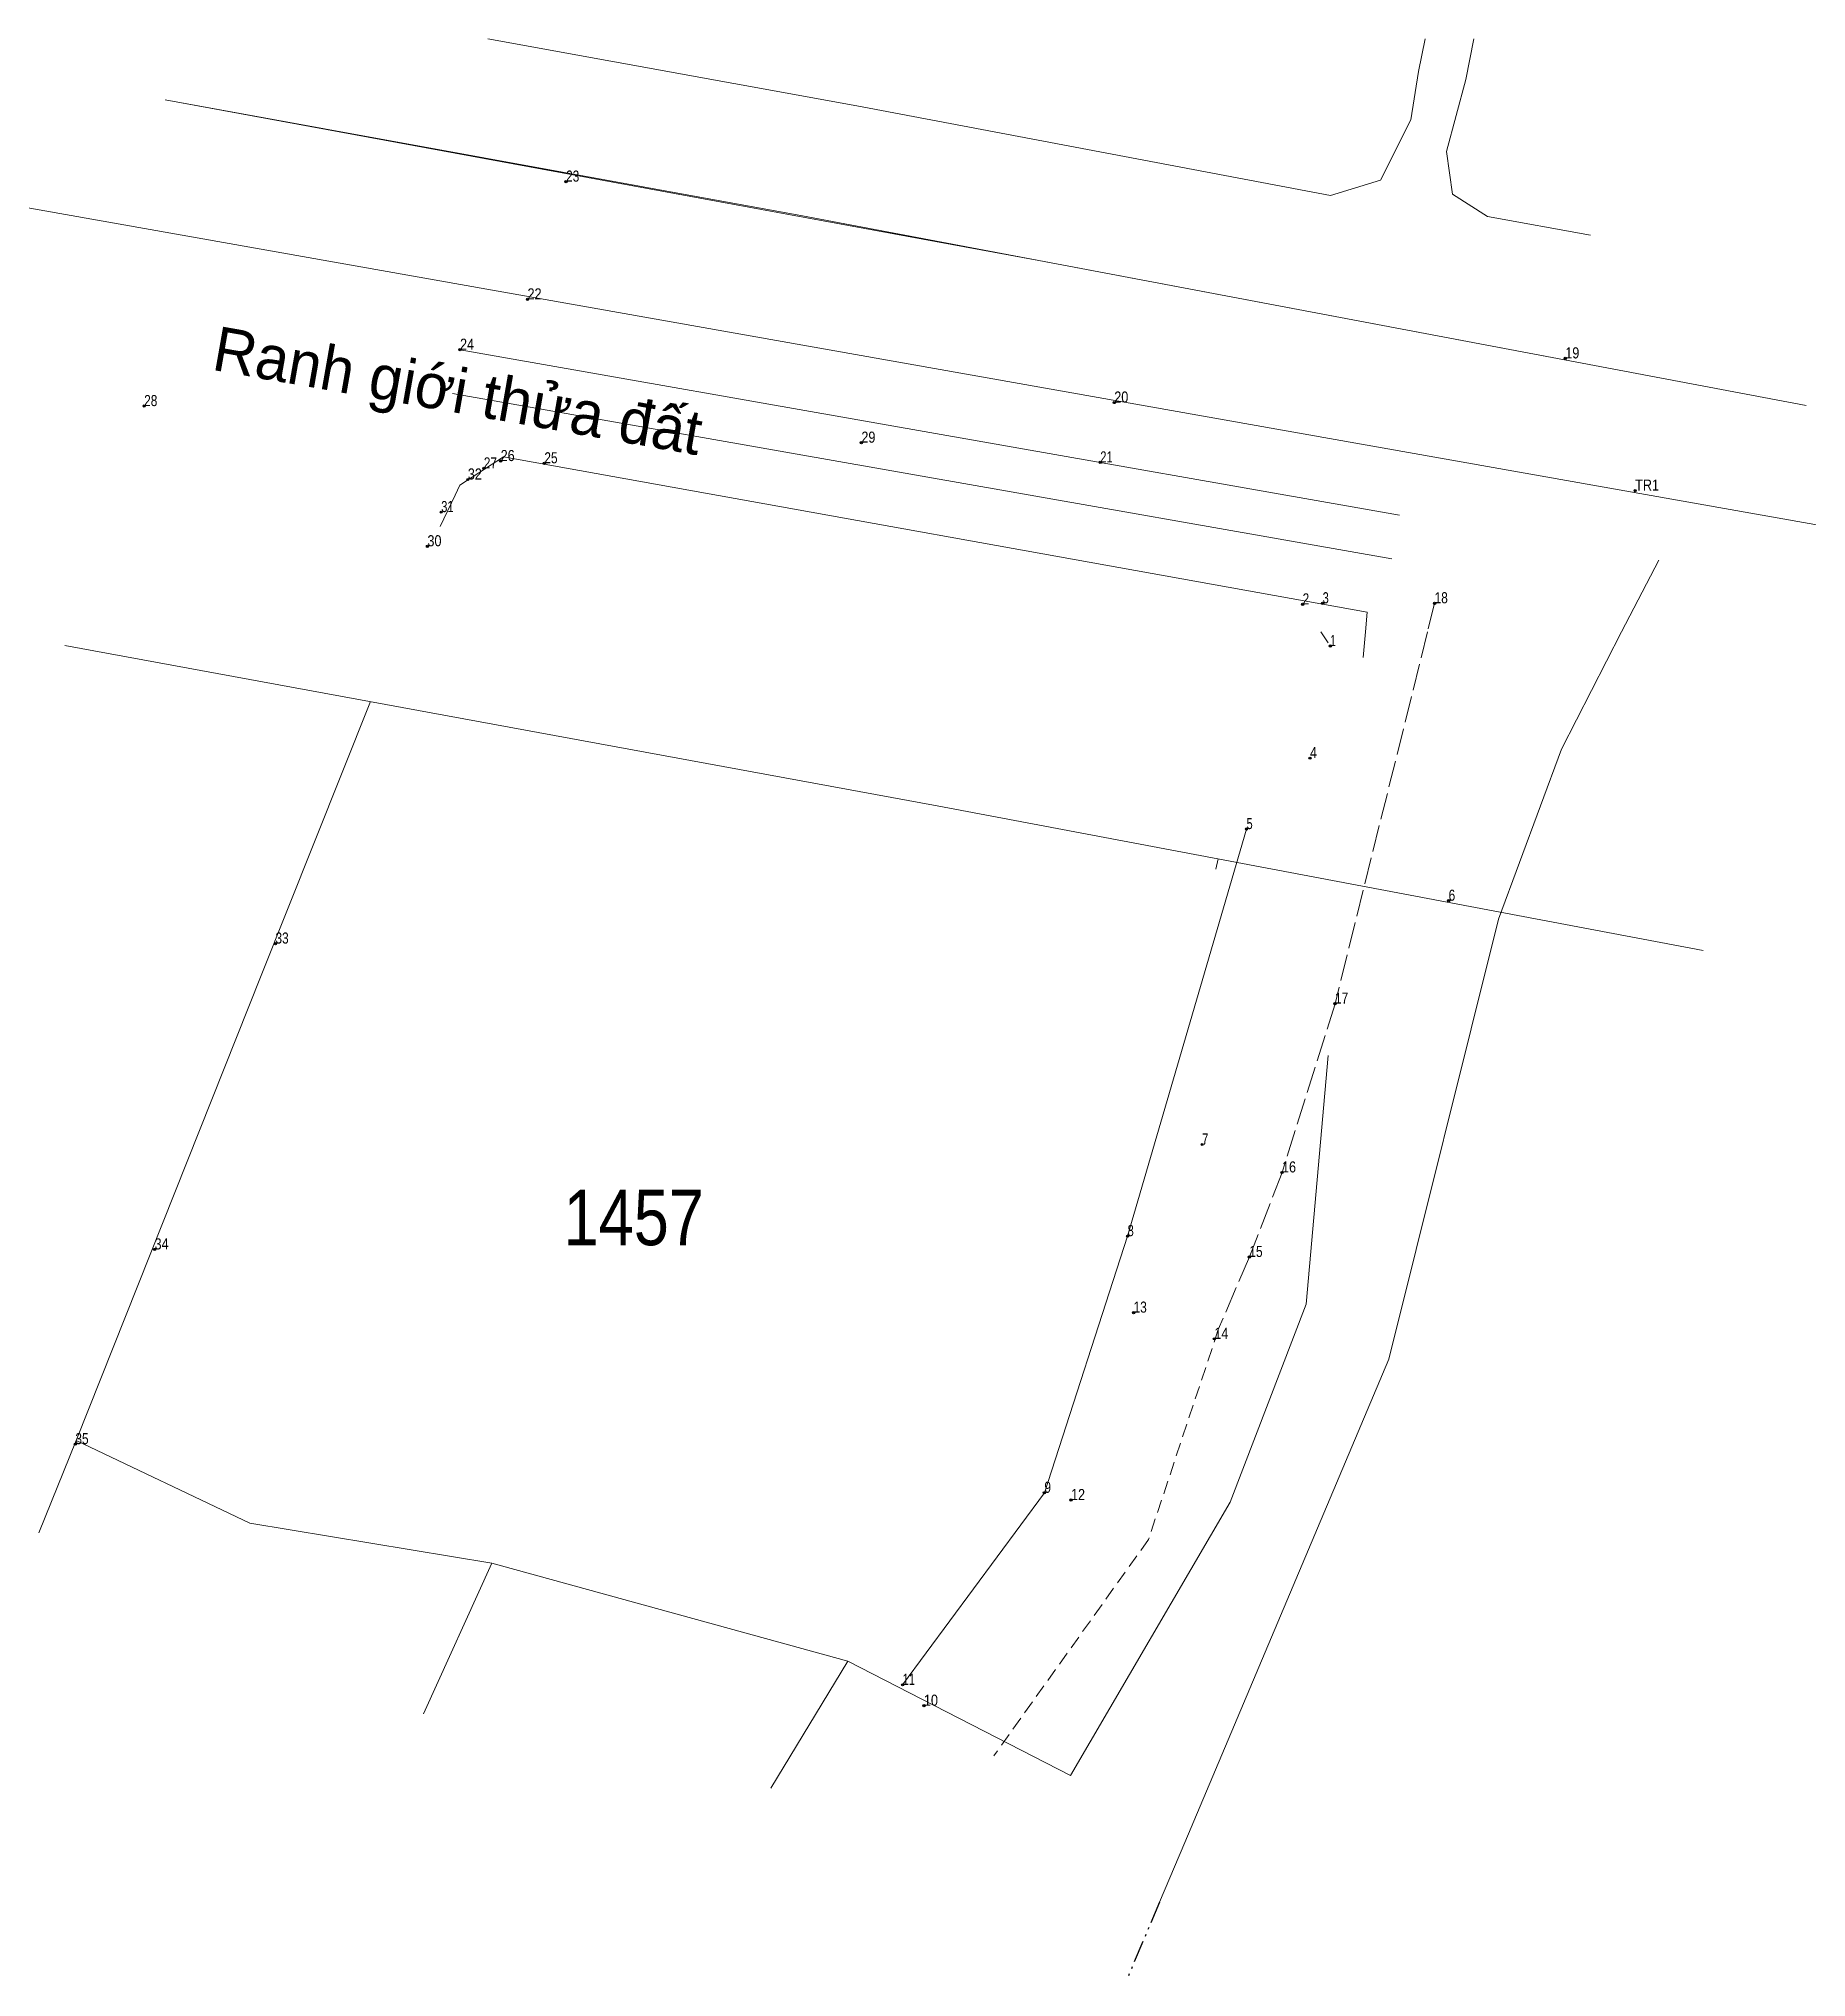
# Model space of a CAD drawing. Header units: metres. Extents: x 541000 to 541308, y 1835515 to 1835675.
# Drawn here: x 541055.3 to 541134.9, y 1835515.4 to 1835602.8 of the extents above; entities that cross this region are included whole.
import ezdxf
from ezdxf.enums import TextEntityAlignment as Align

# ---------------------------------------------------------------- set-up
doc = ezdxf.new("R2010")
doc.units = ezdxf.units.M
doc.header["$LTSCALE"] = 0.2
doc.header["$PDMODE"] = 32
doc.header["$PDSIZE"] = 0.1
for name, pattern in [('DASH_DOUBLE_DOT', [9.2, 5, -1.2, 0.3, -1.2, 0.3, -1.2]), ('LONG_DASHED', [7.5, 6, -1.5]), ('MEDIUM_DASHED', [4.5, 3, -1.5])]:
    doc.linetypes.add(name, pattern=pattern)
for name, color, linetype in [('1', 7, 'Continuous'), ('12', 7, 'Continuous'), ('7', 7, 'Continuous')]:
    doc.layers.add(name, color=color, linetype=linetype)
for name, color, linetype, lineweight in [('10', 7, 'Continuous', 13), ('2', 7, 'Continuous', 13), ('22', 7, 'Continuous', 13), ('23', 7, 'Continuous', 13), ('63', 7, 'Continuous', 13)]:
    doc.layers.add(name, color=color, linetype=linetype, lineweight=lineweight)

msp = doc.modelspace()

# ---------------------------------------------------------------- texts
at = {"layer": '1', "width": 0.85}
msp.add_text('1457', height=2.5, dxfattribs=at).set_placement((541082.09, 1835548.38), align=Align.CENTER)
at = {"layer": '12'}
for s, width, p in [('23', 0.8, (541079.04, 1835596.33)), ('23', 0.8, (541079.04, 1835596.33)), ('22', 0.85, (541077.3, 1835591.02)), ('22', 0.85, (541077.3, 1835591.02)), ('24', 0.85, (541074.26, 1835588.75)), ('24', 0.85, (541074.26, 1835588.75)), ('19', 0.85, (541124.08, 1835588.36)), ('19', 0.85, (541124.08, 1835588.36)), ('20', 0.85, (541103.75, 1835586.37)), ('20', 0.85, (541103.75, 1835586.37)), ('28', 0.8, (541060.02, 1835586.21)), ('28', 0.8, (541060.02, 1835586.21)), ('29', 0.85, (541092.35, 1835584.56)), ('29', 0.85, (541092.35, 1835584.56)), ('26', 0.85, (541076.09, 1835583.73)), ('26', 0.85, (541076.09, 1835583.73)), ('25', 0.8, (541078.06, 1835583.63)), ('25', 0.8, (541078.06, 1835583.63)), ('21', 0.75, (541103.12, 1835583.67)), ('21', 0.75, (541103.12, 1835583.67)), ('32', 0.85, (541074.61, 1835582.9)), ('32', 0.85, (541074.61, 1835582.9)), ('27', 0.8, (541075.33, 1835583.4)), ('27', 0.8, (541075.33, 1835583.4)), ('TR1', 0.85, (541127.23, 1835582.4)), ('TR1', 0.85, (541127.23, 1835582.4)), ('31', 0.75, (541073.41, 1835581.43)), ('31', 0.75, (541073.41, 1835581.43)), ('30', 0.85, (541072.79, 1835579.89)), ('30', 0.85, (541072.79, 1835579.89)), ('2', 0.8, (541112.24, 1835577.27)), ('2', 0.8, (541112.24, 1835577.27)), ('3', 0.75, (541113.14, 1835577.32)), ('3', 0.75, (541113.14, 1835577.32)), ('18', 0.8, (541118.19, 1835577.32)), ('18', 0.8, (541118.19, 1835577.32)), ('1', 0.65, (541113.49, 1835575.39)), ('1', 0.65, (541113.49, 1835575.39)), ('4', 0.85, (541112.57, 1835570.34)), ('4', 0.85, (541112.57, 1835570.34)), ('5', 0.75, (541109.71, 1835567.14)), ('5', 0.75, (541109.71, 1835567.14)), ('6', 0.8, (541118.82, 1835563.91)), ('6', 0.8, (541118.82, 1835563.91)), ('33', 0.8, (541065.94, 1835561.98)), ('33', 0.8, (541065.94, 1835561.98)), ('17', 0.8, (541113.7, 1835559.27)), ('17', 0.8, (541113.7, 1835559.27)), ('7', 0.75, (541107.71, 1835552.92)), ('7', 0.75, (541107.71, 1835552.92)), ('16', 0.85, (541111.31, 1835551.66)), ('16', 0.85, (541111.31, 1835551.66)), ('8', 0.75, (541104.35, 1835548.79)), ('8', 0.75, (541104.35, 1835548.79)), ('34', 0.85, (541060.49, 1835548.19)), ('34', 0.85, (541060.49, 1835548.19)), ('15', 0.8, (541109.84, 1835547.85)), ('15', 0.8, (541109.84, 1835547.85)), ('13', 0.8, (541104.62, 1835545.34)), ('13', 0.8, (541104.62, 1835545.34)), ('14', 0.85, (541108.26, 1835544.16)), ('14', 0.85, (541108.26, 1835544.16)), ('35', 0.8, (541056.92, 1835539.41)), ('35', 0.8, (541056.92, 1835539.41)), ('9', 0.8, (541100.6, 1835537.22)), ('9', 0.8, (541100.6, 1835537.22)), ('12', 0.85, (541101.8, 1835536.89)), ('12', 0.85, (541101.8, 1835536.89)), ('11', 0.75, (541094.21, 1835528.56)), ('11', 0.75, (541094.21, 1835528.56)), ('10', 0.85, (541095.17, 1835527.62)), ('10', 0.85, (541095.17, 1835527.62))]:
    msp.add_text(s, height=0.5, dxfattribs=dict(at, width=width)).set_placement(p)
at = {"layer": '22'}
msp.add_text('Ranh giíi thöa ®Êt', height=2, rotation=350.019, dxfattribs=at).set_placement((541073.987, 1835585.926), align=Align.CENTER)

# ---------------------------------------------------------------- linework, layer by layer
at = {"layer": '10'}
for p, q in [((541067.7, 1835566.56), (541070.22, 1835572.89)), ((541065.3, 1835560.54), (541067.7, 1835566.56)), ((541075.69, 1835534.04), (541072.61, 1835527.25)), ((541091.74, 1835529.63), (541088.27, 1835523.9))]:
    msp.add_line(p, q, dxfattribs=at)
at = {"layer": '10', "linetype": 'DASH_DOUBLE_DOT'}
msp.add_line((541108.43, 1835565.8), (541108.33, 1835565.33), dxfattribs=at)
at = {"layer": '10'}
for points in [[(541055.27, 1835535.42), (541056.95, 1835539.57), (541065.3, 1835560.54)], [(541056.95, 1835539.57), (541064.78, 1835535.85), (541075.69, 1835534.04)], [(541075.69, 1835534.04), (541091.74, 1835529.63), (541101.77, 1835524.47)]]:
    msp.add_lwpolyline(points, dxfattribs=at)
at = {"layer": '2'}
for p, q in [((541116.12, 1835543.25), (541106.93, 1835521.46)), ((541106.93, 1835521.46), (541105.79, 1835518.76))]:
    msp.add_line(p, q, dxfattribs=at)
at = {"layer": '2', "linetype": 'DASH_DOUBLE_DOT', "lineweight": 25}
msp.add_line((541105.79, 1835518.76), (541104.36, 1835515.38), dxfattribs=at)
at = {"layer": '2'}
for points in [[(541128.29, 1835579.27), (541126.62, 1835576.03), (541123.91, 1835570.75)], [(541123.91, 1835570.75), (541121.07, 1835563.08), (541116.12, 1835543.25)]]:
    msp.add_lwpolyline(points, dxfattribs=at)
at = {"layer": '22'}
for p, q in [((541074.26, 1835588.75), (541116.6, 1835581.3)), ((541073.92, 1835586.78), (541116.26, 1835579.33))]:
    msp.add_line(p, q, dxfattribs=at)
at = {"layer": '22', "linetype": 'MEDIUM_DASHED'}
msp.add_line((541113.06, 1835576.03), (541113.49, 1835575.39), dxfattribs=at)
at = {"layer": '22'}
for points in [[(541117.76, 1835602.77), (541117.47, 1835601.3), (541117.12, 1835599.11), (541115.75, 1835596.39), (541113.49, 1835595.71), (541092.14, 1835599.75), (541075.51, 1835602.77)], [(541119.95, 1835602.77), (541119.59, 1835600.94), (541118.73, 1835597.69), (541118.99, 1835595.77), (541120.58, 1835594.76), (541125.21, 1835593.91)], [(541197.77, 1835569.79), (541135.07, 1835580.91), (541014.91, 1835602.21)], [(541134.94, 1835586.23), (541089.69, 1835594.79), (541060.97, 1835600.01)], [(541109.71, 1835567.14), (541104.35, 1835548.79), (541100.6, 1835537.22), (541094.21, 1835528.56)]]:
    msp.add_lwpolyline(points, dxfattribs=at)
at = {"layer": '22', "linetype": 'LONG_DASHED'}
for points in [[(541118.19, 1835577.33), (541117.87, 1835576.03), (541113.7, 1835559.27)], [(541113.7, 1835559.27), (541111.31, 1835551.66), (541109.84, 1835547.85), (541108.44, 1835544.58)]]:
    msp.add_lwpolyline(points, dxfattribs=at)
at = {"layer": '22', "linetype": 'MEDIUM_DASHED'}
msp.add_lwpolyline([(541108.44, 1835544.58), (541105.29, 1835535.11), (541098.32, 1835525.36)], dxfattribs=at)
at = {"layer": '23'}
for p, q in [((541074.04, 1835582.19), (541073.36, 1835580.78)), ((541115.07, 1835576.03), (541115.15, 1835576.92)), ((541114.97, 1835574.88), (541115.07, 1835576.03))]:
    msp.add_line(p, q, dxfattribs=at)
for points in [[(541115.15, 1835576.92), (541076.22, 1835583.93), (541074.25, 1835582.64), (541074.04, 1835582.19)], [(541101.77, 1835524.47), (541108.97, 1835536.8), (541112.4, 1835545.73), (541113.39, 1835556.94)]]:
    msp.add_lwpolyline(points, dxfattribs=at)
at = {"layer": '63'}
for points in [[(541060.97, 1835600.01), (541100.35, 1835592.77), (541134.94, 1835586.23)], [(541056.45, 1835575.42), (541095.77, 1835568.19), (541130.3, 1835561.67)]]:
    msp.add_lwpolyline(points, dxfattribs=at)
at = {"layer": '7'}
for p in [(541079.04, 1835596.33), (541077.3, 1835591.02), (541074.26, 1835588.75), (541124.08, 1835588.36), (541060.02, 1835586.21), (541103.75, 1835586.37), (541092.35, 1835584.56), (541075.33, 1835583.4), (541076.09, 1835583.73), (541078.06, 1835583.63), (541103.12, 1835583.67), (541074.61, 1835582.9), (541127.23, 1835582.4), (541073.41, 1835581.43), (541072.79, 1835579.89), (541112.24, 1835577.27), (541113.14, 1835577.32), (541118.19, 1835577.32), (541113.49, 1835575.39), (541112.57, 1835570.34), (541109.71, 1835567.14), (541118.82, 1835563.91), (541065.94, 1835561.98), (541113.7, 1835559.27), (541107.71, 1835552.92), (541111.31, 1835551.66), (541104.35, 1835548.79), (541060.49, 1835548.19), (541109.84, 1835547.85), (541104.62, 1835545.34), (541108.26, 1835544.16), (541056.92, 1835539.41), (541100.6, 1835537.22), (541101.8, 1835536.89), (541094.21, 1835528.56), (541095.17, 1835527.62)]:
    msp.add_point(p, dxfattribs=at)

msp.set_redraw_order([(e.dxf.handle, doc.entitydb.next_handle()) for e in msp.query("TEXT MTEXT ATTDEF DIMENSION ARC_DIMENSION")])  # texts and dimensions are drawn at this point

doc.saveas('drawing.dxf')
